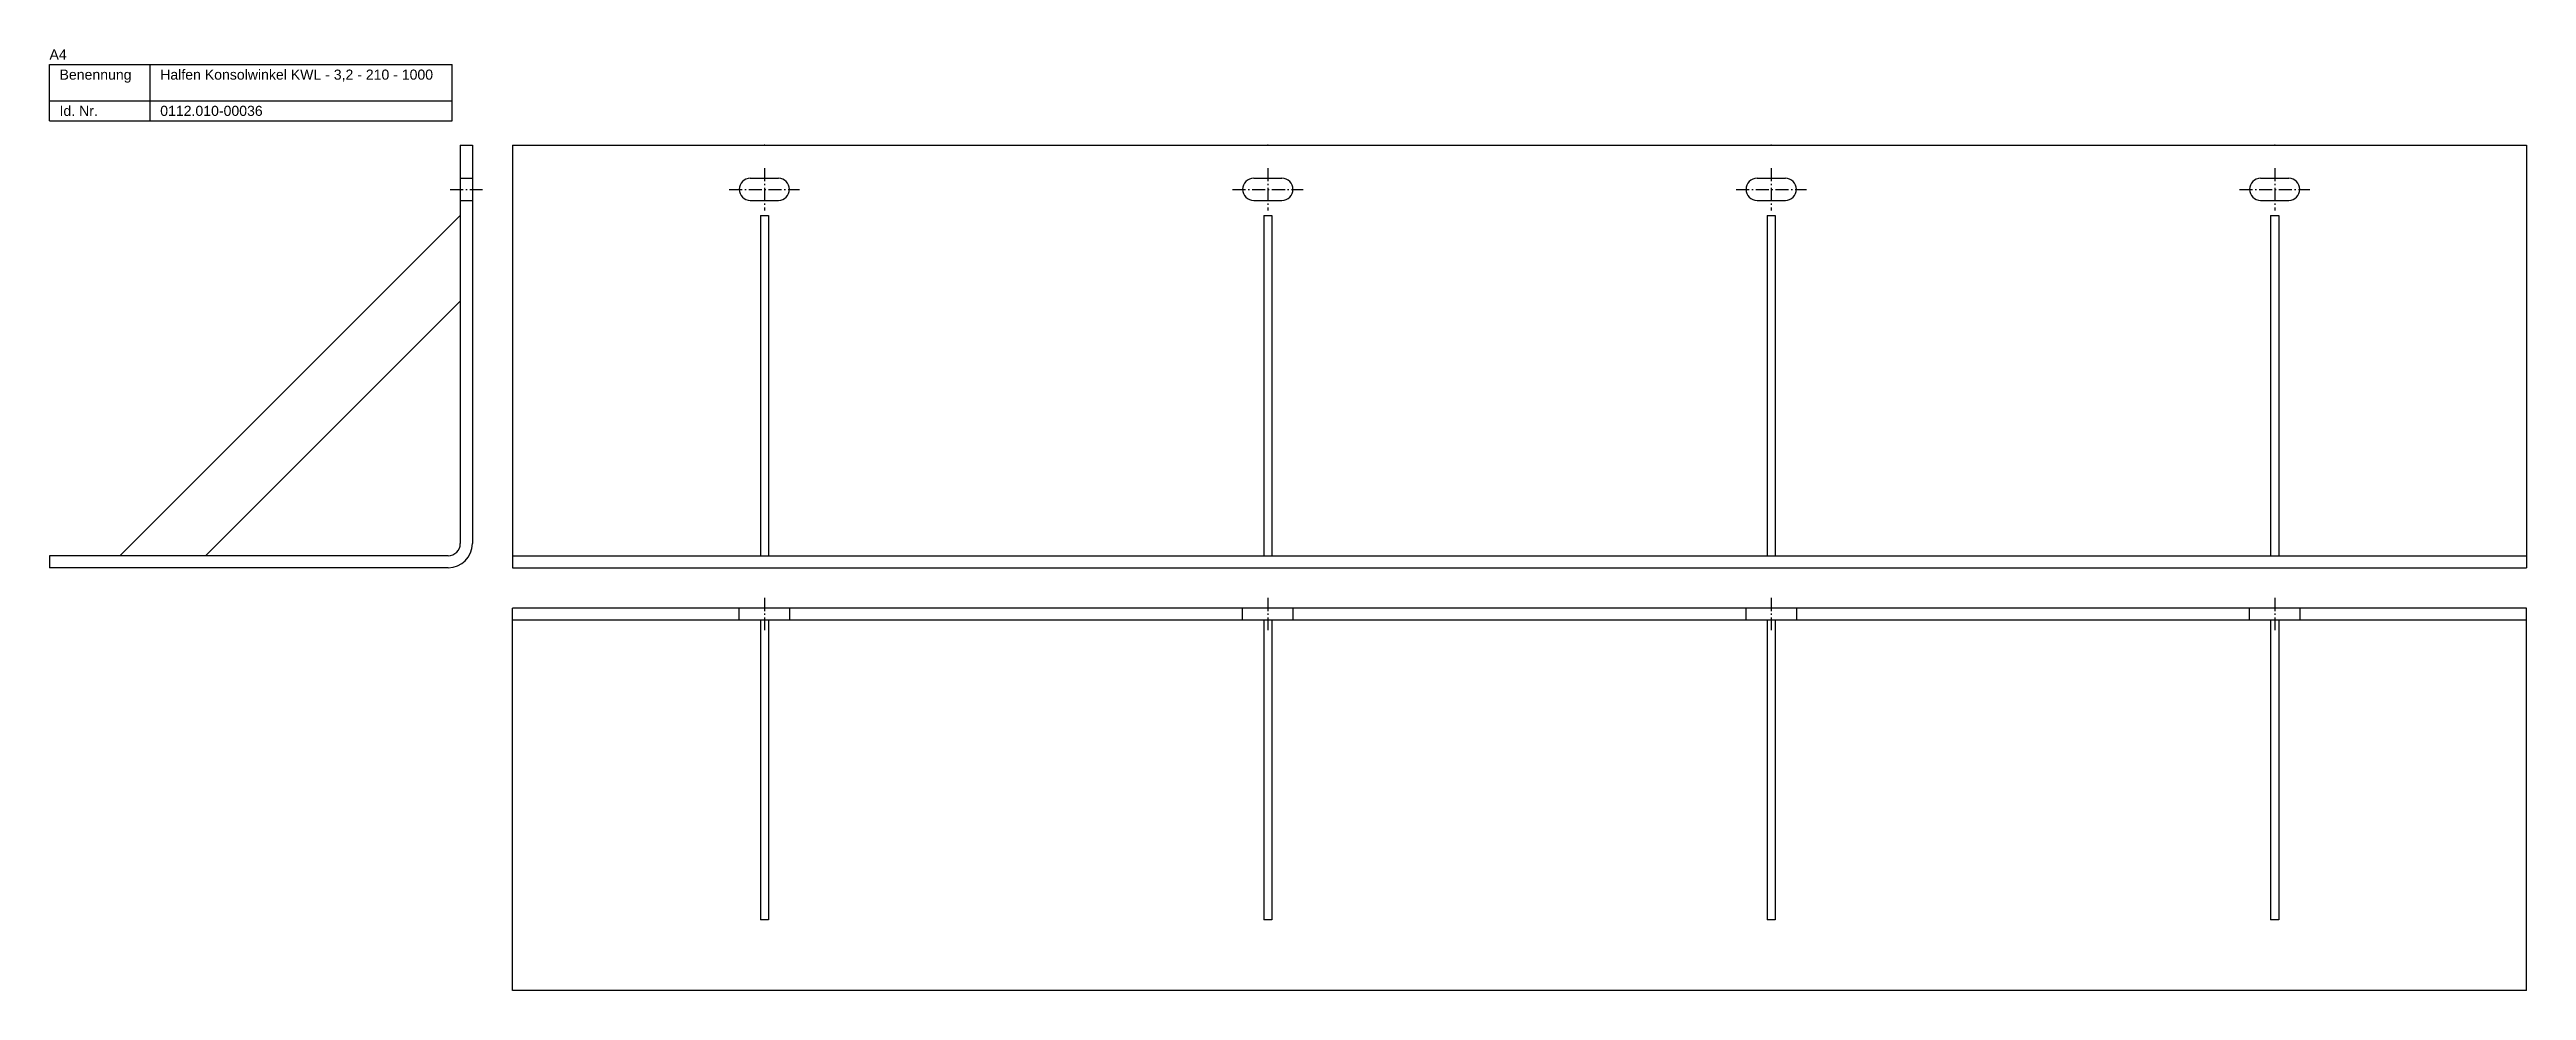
# Model space of a CAD drawing. Header units: millimetres. Extents: x 3683 to 6843, y -2519 to 868.
# Drawn here: x 5493 to 6723, y -1319 to -852 of the extents above; entities that cross this region are included whole.
import ezdxf

# ---------------------------------------------------------------- set-up
doc = ezdxf.new("R2010")
doc.units = ezdxf.units.MM
doc.linetypes.add('MITTELLINIE', pattern=[0.977, 0.65, -0.13, 0.067, -0.13])
doc.linetypes.add('VERDECKT', pattern=[9.525, 6.35, -3.175])
doc.layers.add('HALFEN-KONSOLANKER', color=2, linetype='CONTINUOUS')
doc.styles.add('ARIAL50', font='ARIAL.TTF', dxfattribs={"height": 5})

msp = doc.modelspace()

# ---------------------------------------------------------------- texts
at = {"layer": 'HALFEN-KONSOLANKER', "style": 'ARIAL50'}
for s, p in [('A4', (5493.1, -856.7)), ('Benennung', (5498.1, -866.7)), ('Halfen Konsolwinkel KWL - 3,2 - 210 - 1000', (5548.1, -866.7)), ('Id. Nr.', (5498.1, -884.7)), ('0112.010-00036', (5548.1, -884.7))]:
    msp.add_text(s, height=5, dxfattribs=at).set_placement(p)

# ---------------------------------------------------------------- linework, layer by layer
at = {"layer": 'HALFEN-KONSOLANKER'}
for p, q in [((5493.1, -859.2), (5693.1, -859.2)), ((5493.1, -887.2), (5493.1, -859.2)), ((5543.1, -887.2), (5543.1, -859.2)), ((5693.1, -887.2), (5693.1, -859.2)), ((5493.1, -877.2), (5693.1, -877.2)), ((5493.1, -887.2), (5693.1, -887.2)), ((5697.1, -899.2), (5697.1, -1097.2)), ((5697.1, -899.2), (5703.1, -899.2)), ((5703.1, -899.2), (5703.1, -1097.2)), ((5723.1, -899.2), (6723.1, -899.2)), ((5723.1, -899.2), (5723.1, -1109.2)), ((6723.1, -899.2), (6723.1, -1109.2)), ((5841.1, -915.7), (5855.1, -915.7)), ((6091.1, -915.7), (6105.1, -915.7)), ((6341.1, -915.7), (6355.1, -915.7)), ((6591.1, -915.7), (6605.1, -915.7)), ((5697.1, -934.2), (5528.1, -1103.2)), ((5841.1, -926.7), (5855.1, -926.7)), ((5846.1, -934.2), (5846.1, -1103.2)), ((5846.1, -934.2), (5850.1, -934.2)), ((5850.1, -934.2), (5850.1, -1103.2)), ((6091.1, -926.7), (6105.1, -926.7)), ((6096.1, -934.2), (6096.1, -1103.2)), ((6096.1, -934.2), (6100.1, -934.2)), ((6100.1, -934.2), (6100.1, -1103.2)), ((6341.1, -926.7), (6355.1, -926.7)), ((6346.1, -934.2), (6346.1, -1103.2)), ((6346.1, -934.2), (6350.1, -934.2)), ((6350.1, -934.2), (6350.1, -1103.2)), ((6591.1, -926.7), (6605.1, -926.7)), ((6596.1, -934.2), (6596.1, -1103.2)), ((6596.1, -934.2), (6600.1, -934.2)), ((6600.1, -934.2), (6600.1, -1103.2)), ((5697.1, -976.7), (5570.6, -1103.2)), ((5691.1, -1103.2), (5493.1, -1103.2)), ((5493.1, -1103.2), (5493.1, -1109.2)), ((5723.1, -1103.2), (6723.1, -1103.2)), ((5691.1, -1109.2), (5493.1, -1109.2)), ((5723.1, -1109.2), (6723.1, -1109.2)), ((6723.1, -1129.2), (5723.1, -1129.2)), ((5723.1, -1319.2), (5723.1, -1129.2)), ((6723.1, -1319.2), (6723.1, -1129.2)), ((6723.1, -1135.2), (5723.1, -1135.2)), ((5846.1, -1135.2), (5846.1, -1284.2)), ((5850.1, -1135.2), (5850.1, -1284.2)), ((6096.1, -1135.2), (6096.1, -1284.2)), ((6100.1, -1135.2), (6100.1, -1284.2)), ((6346.1, -1135.2), (6346.1, -1284.2)), ((6350.1, -1135.2), (6350.1, -1284.2)), ((6596.1, -1135.2), (6596.1, -1284.2)), ((6600.1, -1135.2), (6600.1, -1284.2)), ((5850.1, -1284.2), (5846.1, -1284.2)), ((6100.1, -1284.2), (6096.1, -1284.2)), ((6350.1, -1284.2), (6346.1, -1284.2)), ((6600.1, -1284.2), (6596.1, -1284.2)), ((6723.1, -1319.2), (5723.1, -1319.2))]:
    msp.add_line(p, q, dxfattribs=at)
at = {"layer": 'HALFEN-KONSOLANKER', "color": 1, "linetype": 'MITTELLINIE', "ltscale": 10}
for p, q in [((5692.1, -921.2), (5708.1, -921.2)), ((5830.6, -921.2), (5865.6, -921.2)), ((5848.1, -910.7), (5848.1, -931.7)), ((6080.6, -921.2), (6115.6, -921.2)), ((6098.1, -910.7), (6098.1, -931.7)), ((6330.6, -921.2), (6365.6, -921.2)), ((6348.1, -910.7), (6348.1, -931.7)), ((6580.6, -921.2), (6615.6, -921.2)), ((6598.1, -910.7), (6598.1, -931.7)), ((5848.1, -1124.2), (5848.1, -1140.2)), ((6098.1, -1124.2), (6098.1, -1140.2)), ((6348.1, -1124.2), (6348.1, -1140.2)), ((6598.1, -1124.2), (6598.1, -1140.2))]:
    msp.add_line(p, q, dxfattribs=at)
at = {"layer": 'HALFEN-KONSOLANKER', "color": 1, "linetype": 'VERDECKT'}
for p, q in [((5697.1, -915.7), (5703.1, -915.7)), ((5697.1, -926.7), (5703.1, -926.7)), ((5835.6, -1135.2), (5835.6, -1129.2)), ((5860.6, -1129.2), (5860.6, -1135.2)), ((6085.6, -1135.2), (6085.6, -1129.2)), ((6110.6, -1129.2), (6110.6, -1135.2)), ((6335.6, -1135.2), (6335.6, -1129.2)), ((6360.6, -1129.2), (6360.6, -1135.2)), ((6585.6, -1135.2), (6585.6, -1129.2)), ((6610.6, -1129.2), (6610.6, -1135.2))]:
    msp.add_line(p, q, dxfattribs=at)
at = {"layer": 'HALFEN-KONSOLANKER'}
for centre, radius, start, end in [((5841.1, -921.2), 5.5, 90, 270), ((5855.1, -921.2), 5.5, 270, 90), ((6091.1, -921.2), 5.5, 90, 270), ((6105.1, -921.2), 5.5, 270, 90), ((6341.1, -921.2), 5.5, 90, 270), ((6355.1, -921.2), 5.5, 270, 90), ((6591.1, -921.2), 5.5, 90, 270), ((6605.1, -921.2), 5.5, 270, 90), ((5691.1, -1097.2), 6, 270, 0), ((5691.1, -1097.2), 12, 270, 0)]:
    msp.add_arc(centre, radius, start, end, dxfattribs=at)
for p in [(5848.1, -899.2), (5848.1, -899.2), (6098.1, -899.2), (6098.1, -899.2), (6348.1, -899.2), (6348.1, -899.2), (6598.1, -899.2), (6598.1, -899.2)]:
    msp.add_point(p, dxfattribs=at)

msp.set_redraw_order([(e.dxf.handle, doc.entitydb.next_handle()) for e in msp.query("TEXT MTEXT ATTDEF DIMENSION ARC_DIMENSION")])  # texts and dimensions are drawn at this point

doc.saveas('drawing.dxf')
